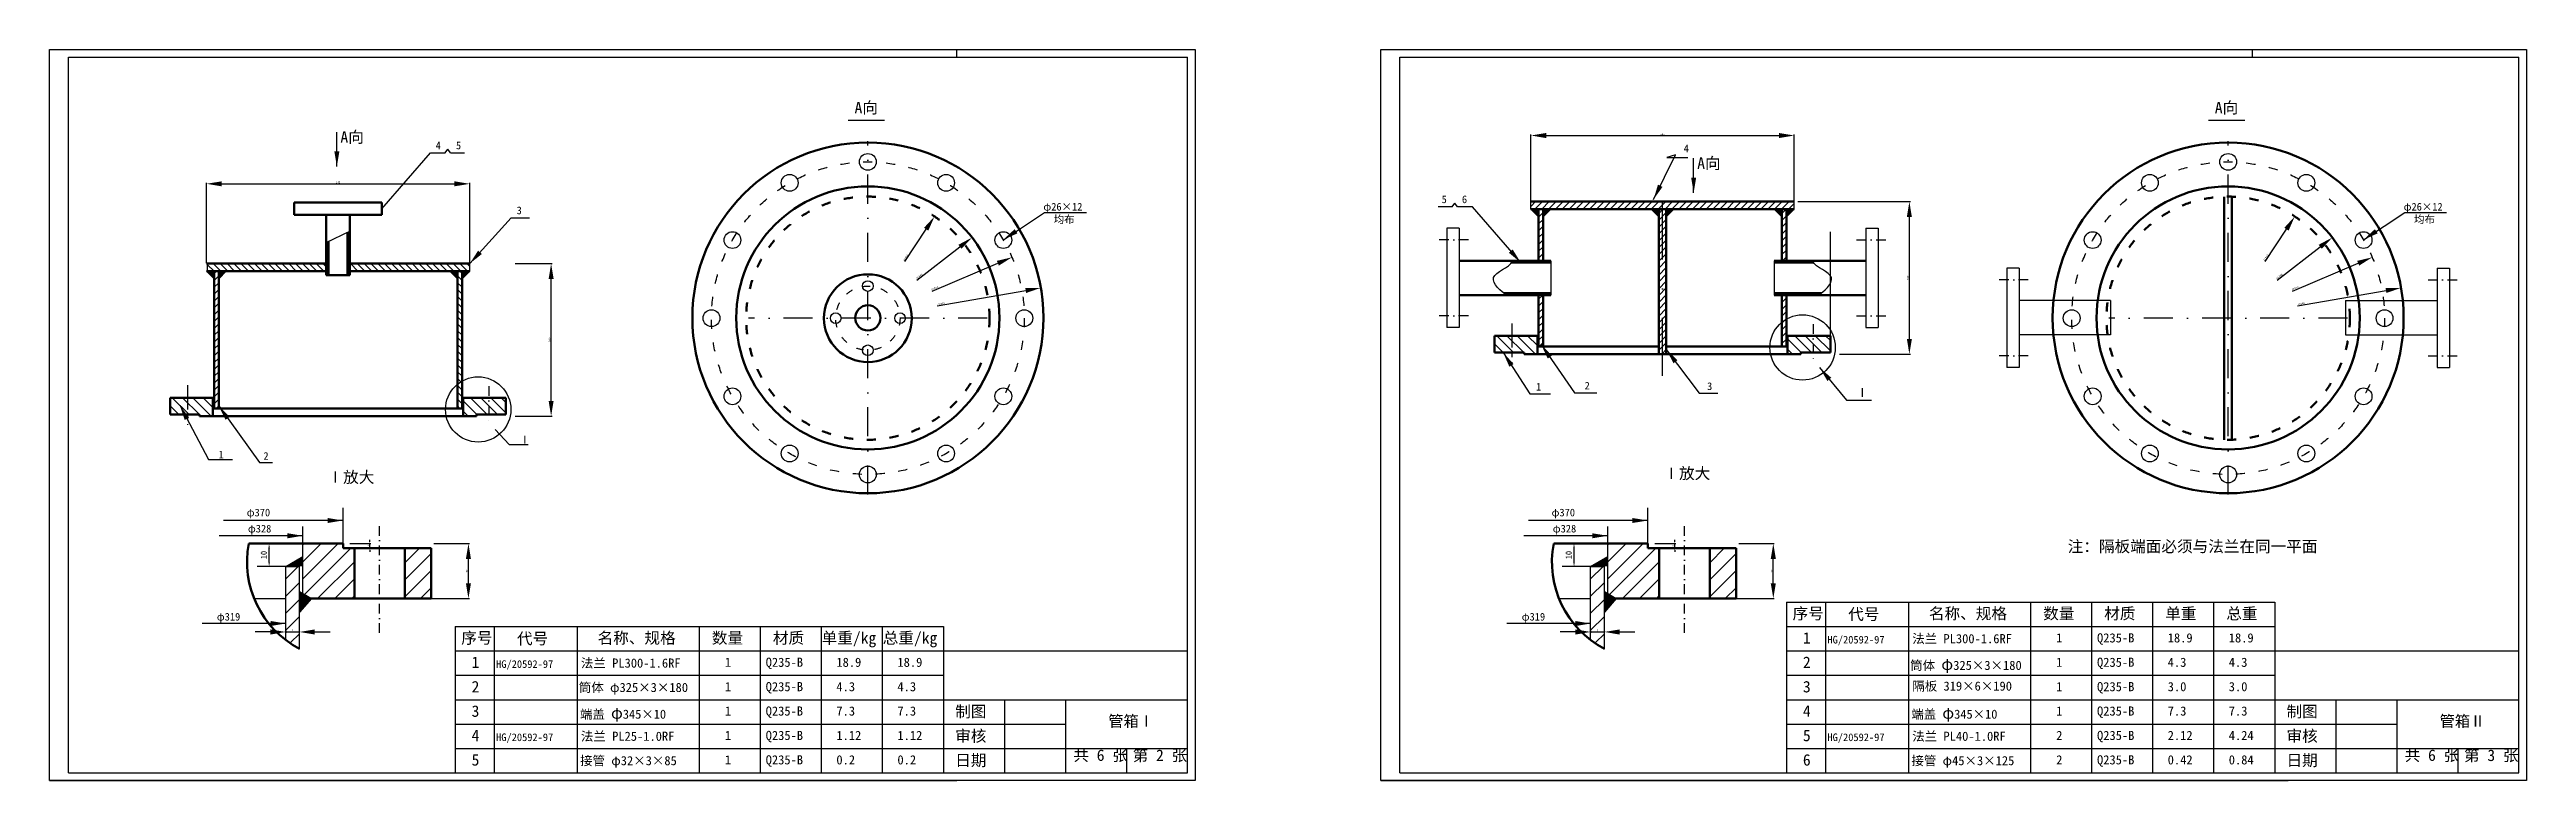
# Model space of a CAD drawing. Header units: millimetres. Extents: x 587 to 7218, y 317 to 4068.
# Drawn here: x 3972 to 7218, y 2028 to 2987 of the extents above; entities that cross this region are included whole.
import ezdxf

# ---------------------------------------------------------------- set-up
doc = ezdxf.new("R2010")
doc.units = ezdxf.units.MM
for name, pattern in [('ACAD_ISO03W100', [30, 12, -18]), ('CENTER', [50.8, 31.75, -6.35, 6.35, -6.35]), ('DASHDOTX2', [50.8, 25.4, -12.7, 0, -12.7])]:
    doc.linetypes.add(name, pattern=pattern)
doc.dimstyles.new('ISO-25', dxfattribs={"dimtxt": 2.5, "dimasz": 2.5, "dimexe": 1.25, "dimexo": 0.625, "dimtad": 1, "dimtxsty": 'Standard', "dimcen": 2.5, "dimadec": 0, "dimazin": 0, "dimtfac": 1, "dimtmove": 0, "dimatfit": 3, "dimfxl": 0, "dimarcsym": 0})
pattern_1 = [(45, (36.517, -2495.119), (-11.22532, 11.22532), [])]
pattern_2 = [(45, (416.811, -2272.231), (-4.490128, 4.490128), [])]
pattern_3 = [(315, (411.19, 7718.965), (-6.735192, -6.735192), [])]
pattern_4 = [(315, (-1324.547, 7637.665), (-6.735192, -6.735192), [])]
pattern_5 = [(45, (-1673.648, -2495.119), (-11.22532, 11.22532), [])]

msp = doc.modelspace()

# ---------------------------------------------------------------- texts
for s, insert, char_height, width, attachment_point in [('{\\fFangSong_GB2312|b0|i0|c134|p49;\\H1.5x;A向}', (5027.039, 2918.591), 10, 751.11111, 1), ('{\\fFangSong_GB2312|b0|i0|c134|p49;\\H1.5x;A向}', (6809.803, 2918.591), 10, 751.11111, 1), ('{\\fFangSong_GB2312|b0|i0|c134|p49;\\H1.5x;A向}', (4353.215, 2880.084), 10, 751.11111, 1), ('{\\fFangSong_GB2312|b0|i0|c134|p49;\\H1.5x;A向}', (6131.424, 2845.678), 10, 751.11111, 1), ('{\\fFangSong_GB2312|b0|i0|c134|p49;φ26×12\\P  均布}', (5274.493, 2786.04), 10, 751.11111, 1), ('{\\fFangSong_GB2312|b0|i0|c134|p49;φ26×12\\P  均布}', (7057.258, 2786.04), 10, 751.11111, 1), ('{\\fFangSong_GB2312|b0|i0|c134|p49;Ⅰ}', (6339.76, 2531.358), 12, 751.11111, 7), ('{\\fFangSong_GB2312|b0|i0|c134|p49;Ⅰ}', (4588.128, 2470.299), 10, 751.11111, 7), ('{\\fFangSong_GB2312|b0|i0|c134|p49;Ⅰ放大}', (4336.349, 2433.835), 15, 751.11111, 1), ('{\\fFangSong_GB2312|b0|i0|c134|p49;Ⅰ放大}', (6087.243, 2438.88), 15, 751.11111, 1), ('{\\fFangSong_GB2312|b0|i0|c134|p49;φ370}', (4230.395, 2384.872), 10, 751.11111, 1), ('{\\fFangSong_GB2312|b0|i0|c134|p49;φ370}', (5940.559, 2384.872), 10, 751.11111, 1), ('{\\fFangSong_GB2312|b0|i0|c134|p49;φ328}', (4231.945, 2363.737), 10, 751.11111, 1), ('{\\fFangSong_GB2312|b0|i0|c134|p49;φ328}', (5942.109, 2363.737), 10, 751.11111, 1), ('{\\fFangSong_GB2312|b0|i0|c134|p49;注：隔板端面必须与法兰在同一平面}', (6617.013, 2342.943), 15, 828.62015, 1), ('{\\fFangSong_GB2312|b0|i0|c134|p49;φ319}', (4191.235, 2248.154), 10, 751.11111, 1), ('{\\fFangSong_GB2312|b0|i0|c134|p49;φ319}', (5901.399, 2248.154), 10, 751.11111, 1), ('{\\fFangSong_GB2312|b0|i0|c134|p49;\\H1.5x;序号}', (6256.482, 2254.9), 10, 751.11111, 1), ('{\\fFangSong_GB2312|b0|i0|c134|p49;\\H1.5x;代号}', (6329.439, 2254.019), 10, 751.11111, 1), ('{\\fFangSong_GB2312|b0|i0|c134|p49;\\H1.5x;名称、规格}', (6435.13, 2254.9), 10, 751.11111, 1), ('{\\fFangSong_GB2312|b0|i0|c134|p49;\\H1.5x;数量}', (6584.845, 2254.9), 10, 751.11111, 1), ('{\\fFangSong_GB2312|b0|i0|c134|p49;\\H1.5x;材质}', (6664.845, 2254.9), 10, 751.11111, 1), ('{\\fFangSong_GB2312|b0|i0|c134|p49;\\H1.5x;单重}', (6744.845, 2254.9), 10, 751.11111, 1), ('{\\fFangSong_GB2312|b0|i0|c134|p49;\\H1.5x;总重}', (6824.845, 2254.9), 10, 751.11111, 1), ('{\\fFangSong_GB2312|b0|i0|c134|p49;\\H1.5x;序号}', (4511.652, 2222.9), 10, 751.11111, 1), ('{\\fFangSong_GB2312|b0|i0|c134|p49;\\H1.5x;代号}', (4584.609, 2222.019), 10, 751.11111, 1), ('{\\fFangSong_GB2312|b0|i0|c134|p49;\\H1.5x;名称、规格}', (4690.3, 2222.9), 10, 751.11111, 1), ('{\\fFangSong_GB2312|b0|i0|c134|p49;\\H1.5x;数量}', (4840.015, 2222.9), 10, 751.11111, 1), ('{\\fFangSong_GB2312|b0|i0|c134|p49;\\H1.5x;材质}', (4920.015, 2222.9), 10, 751.11111, 1), ('{\\fFangSong_GB2312|b0|i0|c134|p49;\\H1.5x;单重/kg}', (4983.958, 2222.9), 10, 751.11111, 1), ('{\\fFangSong_GB2312|b0|i0|c134|p49;\\H1.5x;总重/kg}', (5063.958, 2222.9), 10, 751.11111, 1), ('{\\fFangSong_GB2312|b0|i0|c134|p49;\\H1.5x;1}', (6269.954, 2222.9), 10, 751.11111, 1), ('HG/20592-97', (6302.147, 2218.056), 10, 751.11111, 1), ('{\\fFangSong_GB2312|b0|i0|c134|p49;\\H0.8x;法兰 PL300-1.6RF}', (6413.254, 2220.395), 15, 751.11111, 1), ('{\\fFangSong_GB2312|b0|i0|c134|p49;\\H0.8x;1}', (6601.931, 2221.452), 15, 751.11111, 1), ('{\\H0.8x;Q235-B}', (6655.422, 2221.452), 15, 751.11111, 1), ('{\\H0.8x;18.9}', (6748.074, 2221.452), 15, 751.11111, 1), ('{\\H0.8x;18.9}', (6828.074, 2221.452), 15, 751.11111, 1), ('{\\fFangSong_GB2312|b0|i0|c134|p49;\\H1.5x;1}', (4525.124, 2190.9), 10, 751.11111, 1), ('HG/20592-97', (4557.317, 2186.056), 10, 751.11111, 1), ('{\\fFangSong_GB2312|b0|i0|c134|p49;\\H0.8x;法兰 PL300-1.6RF}', (4668.424, 2188.395), 15, 751.11111, 1), ('{\\fFangSong_GB2312|b0|i0|c134|p49;\\H0.8x;1}', (4857.101, 2189.452), 15, 751.11111, 1), ('{\\H0.8x;Q235-B}', (4910.592, 2189.452), 15, 751.11111, 1), ('{\\H0.8x;18.9}', (5003.244, 2189.452), 15, 751.11111, 1), ('{\\H0.8x;18.9}', (5083.244, 2189.452), 15, 751.11111, 1), ('{\\fFangSong_GB2312|b0|i0|c134|p49;\\H1.5x;2}', (6269.954, 2190.9), 10, 751.11111, 1), ('{\\fFangSong_GB2312|b0|i0|c134|p49;\\H0.8x;筒体 \\H1.25x;φ\\H0.8x;325×3×180}', (6410.522, 2188.395), 15, 751.11111, 1), ('{\\fFangSong_GB2312|b0|i0|c134|p49;\\H0.8x;1}', (6601.931, 2189.452), 15, 751.11111, 1), ('{\\H0.8x;Q235-B}', (6655.422, 2189.452), 15, 751.11111, 1), ('{\\H0.8x;4.3}', (6748.074, 2189.452), 15, 751.11111, 1), ('{\\H0.8x;4.3}', (6828.074, 2189.452), 15, 751.11111, 1), ('{\\fFangSong_GB2312|b0|i0|c134|p49;\\H1.5x;2}', (4525.124, 2158.9), 10, 751.11111, 1), ('{\\fFangSong_GB2312|b0|i0|c134|p49;\\H0.8x;筒体 φ325×3×180}', (4665.692, 2156.395), 15, 751.11111, 1), ('{\\fFangSong_GB2312|b0|i0|c134|p49;\\H0.8x;1}', (4857.101, 2157.452), 15, 751.11111, 1), ('{\\H0.8x;Q235-B}', (4910.592, 2157.452), 15, 751.11111, 1), ('{\\H0.8x;4.3}', (5003.244, 2157.452), 15, 751.11111, 1), ('{\\H0.8x;4.3}', (5083.244, 2157.452), 15, 751.11111, 1), ('{\\fFangSong_GB2312|b0|i0|c134|p49;\\H1.5x;3}', (6269.954, 2158.9), 10, 751.11111, 1), ('\\pt120;{\\fFangSong_GB2312|b0|i0|c134|p49;\\H0.8x;隔板 319×6×190}', (6413.285, 2158.205), 15, 751.11111, 1), ('{\\fFangSong_GB2312|b0|i0|c134|p49;\\H0.8x;1}', (6601.931, 2157.452), 15, 751.11111, 1), ('{\\H0.8x;Q235-B}', (6655.422, 2157.452), 15, 751.11111, 1), ('{\\H0.8x;3.0}', (6748.074, 2157.452), 15, 751.11111, 1), ('{\\H0.8x;3.0}', (6828.074, 2157.452), 15, 751.11111, 1), ('{\\fFangSong_GB2312|b0|i0|c134|p49;\\H1.5x;3}', (4525.124, 2126.9), 10, 751.11111, 1), ('{\\fFangSong_GB2312|b0|i0|c134|p49;\\H0.7931x;端盖 \\H1.261x;φ\\H0.7931x;345×10}', (4667.332, 2124.395), 15, 751.11111, 1), ('{\\fFangSong_GB2312|b0|i0|c134|p49;\\H0.8x;1}', (4857.101, 2125.452), 15, 751.11111, 1), ('{\\H0.8x;Q235-B}', (4910.592, 2125.452), 15, 751.11111, 1), ('{\\H0.8x;7.3}', (5003.244, 2125.452), 15, 751.11111, 1), ('{\\H0.8x;7.3}', (5083.244, 2125.452), 15, 751.11111, 1), ('{\\fFangSong_GB2312|b0|i0|c134|p49;\\H1.5x;制图}', (5158.966, 2126.338), 10, 751.11111, 1), ('{\\fFangSong_GB2312|b0|i0|c134|p49;\\H1.467x;管箱Ⅰ}', (5359.568, 2113.664), 10, 751.11111, 1), ('{\\fFangSong_GB2312|b0|i0|c134|p49;\\H1.5x;4}', (6269.954, 2126.9), 10, 751.11111, 1), ('{\\fFangSong_GB2312|b0|i0|c134|p49;\\H0.7931x;端盖 \\H1.261x;φ\\H0.7931x;345×10}', (6412.162, 2124.395), 15, 751.11111, 1), ('{\\fFangSong_GB2312|b0|i0|c134|p49;\\H0.8x;1}', (6601.931, 2125.452), 15, 751.11111, 1), ('{\\H0.8x;Q235-B}', (6655.422, 2125.452), 15, 751.11111, 1), ('{\\H0.8x;7.3}', (6748.074, 2125.452), 15, 751.11111, 1), ('{\\H0.8x;7.3}', (6828.074, 2125.452), 15, 751.11111, 1), ('{\\fFangSong_GB2312|b0|i0|c134|p49;\\H1.5x;制图}', (6903.796, 2126.338), 10, 751.11111, 1), ('{\\fFangSong_GB2312|b0|i0|c134|p49;\\H1.467x;管箱Ⅱ}', (7104.399, 2113.664), 10, 751.11111, 1), ('{\\fFangSong_GB2312|b0|i0|c134|p49;\\H1.5x;4}', (4525.124, 2094.9), 10, 751.11111, 1), ('HG/20592-97', (4557.317, 2090.056), 10, 751.11111, 1), ('{\\fFangSong_GB2312|b0|i0|c134|p49;\\H0.8x;法兰 PL25-1.0RF}', (4668.424, 2092.395), 15, 751.11111, 1), ('{\\fFangSong_GB2312|b0|i0|c134|p49;\\H0.8x;1}', (4857.101, 2093.452), 15, 751.11111, 1), ('{\\H0.8x;Q235-B}', (4910.592, 2093.452), 15, 751.11111, 1), ('{\\H0.8x;1.12}', (5003.244, 2093.452), 15, 751.11111, 1), ('{\\H0.8x;1.12}', (5083.244, 2093.452), 15, 751.11111, 1), ('{\\fFangSong_GB2312|b0|i0|c134|p49;\\H1.5x;审核}', (5158.966, 2094.338), 10, 751.11111, 1), ('{\\fFangSong_GB2312|b0|i0|c134|p49;\\H1.5x;5}', (6269.954, 2094.9), 10, 751.11111, 1), ('HG/20592-97', (6302.147, 2090.056), 10, 751.11111, 1), ('{\\fFangSong_GB2312|b0|i0|c134|p49;\\H0.8x;法兰 PL40-1.0RF}', (6413.254, 2092.395), 15, 751.11111, 1), ('{\\fFangSong_GB2312|b0|i0|c134|p49;\\H0.8x;2}', (6601.931, 2093.452), 15, 751.11111, 1), ('{\\H0.8x;Q235-B}', (6655.422, 2093.452), 15, 751.11111, 1), ('{\\H0.8x;2.12}', (6748.074, 2093.452), 15, 751.11111, 1), ('{\\H0.8x;4.24}', (6828.074, 2093.452), 15, 751.11111, 1), ('{\\fFangSong_GB2312|b0|i0|c134|p49;\\H1.5x;审核}', (6903.796, 2094.338), 10, 751.11111, 1), ('{\\fFangSong_GB2312|b0|i0|c134|p49;\\H1.5x;5}', (4525.124, 2062.9), 10, 751.11111, 1), ('{\\fFangSong_GB2312|b0|i0|c134|p49;\\H0.8x;接管 φ32×3×85}', (4667.332, 2060.395), 15, 751.11111, 1), ('{\\fFangSong_GB2312|b0|i0|c134|p49;\\H0.8x;1}', (4857.101, 2061.452), 15, 751.11111, 1), ('{\\H0.8x;Q235-B}', (4910.592, 2061.452), 15, 751.11111, 1), ('{\\H0.8x;0.2}', (5003.244, 2061.452), 15, 751.11111, 1), ('{\\H0.8x;0.2}', (5083.244, 2061.452), 15, 751.11111, 1), ('{\\fFangSong_GB2312|b0|i0|c134|p49;\\H1.5x;日期}', (5158.966, 2062.338), 10, 751.11111, 1), ('{\\fFangSong_GB2312|b0|i0|c134|p49;\\H0.75x;共 6 张}', (5313.807, 2069.064), 20, 1502.22222, 1), ('{\\fFangSong_GB2312|b0|i0|c134|p49;\\H0.75x;第 2 张}', (5391.518, 2068.879), 20, 1502.22222, 1), ('{\\fFangSong_GB2312|b0|i0|c134|p49;\\H1.5x;6}', (6269.954, 2062.9), 10, 751.11111, 1), ('{\\fFangSong_GB2312|b0|i0|c134|p49;\\H0.8x;接管 φ45×3×125}', (6412.162, 2060.395), 15, 751.11111, 1), ('{\\fFangSong_GB2312|b0|i0|c134|p49;\\H0.8x;2}', (6601.931, 2061.452), 15, 751.11111, 1), ('{\\H0.8x;Q235-B}', (6655.422, 2061.452), 15, 751.11111, 1), ('{\\H0.8x;0.42}', (6748.074, 2061.452), 15, 751.11111, 1), ('{\\H0.8x;0.84}', (6828.074, 2061.452), 15, 751.11111, 1), ('{\\fFangSong_GB2312|b0|i0|c134|p49;\\H1.5x;日期}', (6903.796, 2062.338), 10, 751.11111, 1), ('{\\fFangSong_GB2312|b0|i0|c134|p49;\\H0.75x;共 6 张}', (7058.637, 2069.064), 20, 1502.22222, 1), ('{\\fFangSong_GB2312|b0|i0|c134|p49;\\H0.75x;第 3 张}', (7136.348, 2068.879), 20, 1502.22222, 1)]:
    msp.add_mtext(s, dxfattribs=dict(insert=insert, char_height=char_height, width=width, attachment_point=attachment_point))
at = {"char_height": 10}
for s, insert, attachment_point in [('4', (4478.067, 2866.465), 1), ('5', (4504.644, 2866.465), 1), ('4', (6113.759, 2862.544), 1), ('5', (5803.288, 2795.765), 3), ('6', (5829.865, 2795.765), 3), ('3', (4584.195, 2781.244), 1), (' 1', (5913.528, 2539.953), 7), ('2', (5983.851, 2541.34), 7), ('3', (6144.343, 2540.455), 7), (' 1', (4186.682, 2450.989), 7), ('2', (4252.332, 2449.08), 7)]:
    msp.add_mtext(s, dxfattribs=dict(at, insert=insert, attachment_point=attachment_point))

# ---------------------------------------------------------------- blocks, each defined once
blk = doc.blocks.new('*D86')
at = {"color": 0, "lineweight": -2}
blk.add_line((6891.6, 2684.8), (6948, 2728.4), dxfattribs=at)
at = {"color": 0}
blk.add_solid([(6945.9, 2731.1), (6950, 2725.8), (6963.8, 2740.6)], dxfattribs=at)
at = {"layer": 'Defpoints', "color": 0}
for p in [(6963.8, 2740.6), (6690.8, 2529.7)]:
    blk.add_point(p, dxfattribs=at)
at = {"color": 0, "insert": (6894.5, 2689.5), "char_height": 2.5, "attachment_point": 5, "rotation": 37.6834}
blk.add_mtext('∅345', dxfattribs=at)
blk = doc.blocks.new('*D87')
at = {"color": 0, "lineweight": -2}
blk.add_line((6918.3, 2651), (7034.2, 2671.2), dxfattribs=at)
at = {"color": 0}
blk.add_solid([(7033.6, 2674.5), (7034.7, 2667.9), (7053.9, 2674.6)], dxfattribs=at)
at = {"layer": 'Defpoints', "color": 0}
for p in [(7053.9, 2674.6), (6600.7, 2595.8)]:
    blk.add_point(p, dxfattribs=at)
at = {"color": 0, "insert": (6922.9, 2653.7), "char_height": 2.5, "attachment_point": 5, "rotation": 9.8737}
blk.add_mtext('∅460', dxfattribs=at)
blk = doc.blocks.new('*D88')
at = {"color": 0, "lineweight": -2}
blk.add_line((6911.5, 2670.4), (6997.7, 2706.9), dxfattribs=at)
at = {"color": 0}
blk.add_solid([(6996.4, 2710), (6999, 2703.8), (7016.1, 2714.7)], dxfattribs=at)
at = {"layer": 'Defpoints', "color": 0}
for p in [(7016.1, 2714.7), (6638.5, 2555)]:
    blk.add_point(p, dxfattribs=at)
at = {"color": 0, "insert": (6915, 2674), "char_height": 2.5, "attachment_point": 5, "rotation": 22.9276}
blk.add_mtext('∅410', dxfattribs=at)
blk = doc.blocks.new('*D89')
at = {"color": 0, "lineweight": -2}
blk.add_line((6875.9, 2709.1), (6903.7, 2751.5), dxfattribs=at)
at = {"color": 0}
blk.add_solid([(6900.9, 2753.4), (6906.5, 2749.7), (6914.6, 2768.3)], dxfattribs=at)
at = {"layer": 'Defpoints', "color": 0}
for p in [(6914.6, 2768.3), (6739.9, 2501.4)]:
    blk.add_point(p, dxfattribs=at)
at = {"color": 0, "insert": (6876.9, 2714.1), "char_height": 2.5, "attachment_point": 5, "rotation": 56.7971}
blk.add_mtext('∅319', dxfattribs=at)
blk = doc.blocks.new('*D90')
at = {"color": 0, "lineweight": -2}
for p, q in [((6185.9, 2339.1), (6232.4, 2339.1)), ((6231.2, 2287.1), (6231.2, 2319.1)), ((6182.9, 2267.1), (6232.4, 2267.1))]:
    blk.add_line(p, q, dxfattribs=at)
at = {"color": 0}
for points in [[(6227.8, 2319.1), (6234.5, 2319.1), (6231.2, 2339.1)], [(6227.8, 2287.1), (6234.5, 2287.1), (6231.2, 2267.1)]]:
    blk.add_solid(points, dxfattribs=at)
at = {"layer": 'Defpoints', "color": 0}
for p in [(6185.3, 2339.1), (6231.2, 2339.1), (6182.3, 2267.1)]:
    blk.add_point(p, dxfattribs=at)
at = {"color": 0, "insert": (6229.3, 2303.1), "char_height": 2.5, "attachment_point": 5, "rotation": 90}
blk.add_mtext('32', dxfattribs=at)
blk = doc.blocks.new('*D91')
at = {"color": 0, "lineweight": -2}
for p, q in [((5972.5, 2339.1), (5968.8, 2339.1)), ((5972.5, 2309.1), (5968.8, 2309.1)), ((5970, 2315.1), (5970, 2333.1))]:
    blk.add_line(p, q, dxfattribs=at)
at = {"color": 0}
for points in [[(5969, 2333.1), (5971, 2333.1), (5970, 2339.1)], [(5969, 2315.1), (5971, 2315.1), (5970, 2309.1)]]:
    blk.add_solid(points, dxfattribs=at)
at = {"layer": 'Defpoints', "color": 0}
for p in [(5970, 2339.1), (5973.1, 2339.1), (5973.1, 2309.1)]:
    blk.add_point(p, dxfattribs=at)
at = {"color": 0, "insert": (5963, 2324.1), "char_height": 8, "attachment_point": 5, "rotation": 90}
blk.add_mtext('10', dxfattribs=at)
blk = doc.blocks.new('*D67')
at = {"color": 0, "lineweight": -2}
for p, q in [((5971.8, 2223.2), (5951.8, 2223.2)), ((5991.8, 2224.7), (5991.8, 2221.9)), ((5991.8, 2223.2), (6009.8, 2223.2)), ((6009.8, 2223.8), (6009.8, 2224.4)), ((6029.8, 2223.2), (6049.8, 2223.2))]:
    blk.add_line(p, q, dxfattribs=at)
at = {"color": 0}
for points in [[(5971.8, 2226.5), (5971.8, 2219.8), (5991.8, 2223.2)], [(6029.8, 2226.5), (6029.8, 2219.8), (6009.8, 2223.2)]]:
    blk.add_solid(points, dxfattribs=at)
at = {"layer": 'Defpoints', "color": 0}
for p in [(5991.8, 2225.4), (6009.8, 2223.2), (6009.8, 2223.2)]:
    blk.add_point(p, dxfattribs=at)
at = {"color": 0, "insert": (6000.8, 2225), "char_height": 2.5, "attachment_point": 5}
blk.add_mtext('3', dxfattribs=at)
blk = doc.blocks.new('*D68')
at = {"color": 0, "lineweight": -2}
for p, q in [((6075.8, 2339.1), (6103.3, 2339.1)), ((6102, 2341.6), (6102, 2344.1)), ((6102, 2333.1), (6102, 2339.1)), ((6088.8, 2333.1), (6103.3, 2333.1)), ((6102, 2330.6), (6102, 2328.1))]:
    blk.add_line(p, q, dxfattribs=at)
at = {"color": 0}
for points in [[(6101.6, 2341.6), (6102.4, 2341.6), (6102, 2339.1)], [(6101.6, 2330.6), (6102.4, 2330.6), (6102, 2333.1)]]:
    blk.add_solid(points, dxfattribs=at)
at = {"layer": 'Defpoints', "color": 0}
for p in [(6075.1, 2339.1), (6102, 2339.1), (6088.2, 2333.1)]:
    blk.add_point(p, dxfattribs=at)
at = {"color": 0, "insert": (6100.1, 2336.1), "char_height": 2.5, "attachment_point": 5, "rotation": 90}
blk.add_mtext('2', dxfattribs=at)
blk = doc.blocks.new('*D96')
at = {"color": 0, "lineweight": -2}
blk.add_line((5093.1, 2709.1), (5120.9, 2751.5), dxfattribs=at)
at = {"color": 0}
blk.add_solid([(5118.1, 2753.4), (5123.7, 2749.7), (5131.9, 2768.3)], dxfattribs=at)
at = {"layer": 'Defpoints', "color": 0}
for p in [(5131.9, 2768.3), (4957.2, 2501.4)]:
    blk.add_point(p, dxfattribs=at)
at = {"color": 0, "insert": (5094.2, 2714.1), "char_height": 2.5, "attachment_point": 5, "rotation": 56.7971}
blk.add_mtext('∅319', dxfattribs=at)
blk = doc.blocks.new('*D97')
at = {"color": 0, "lineweight": -2}
blk.add_line((5128.8, 2670.4), (5214.9, 2706.9), dxfattribs=at)
at = {"color": 0}
blk.add_solid([(5213.6, 2710), (5216.2, 2703.8), (5233.3, 2714.7)], dxfattribs=at)
at = {"layer": 'Defpoints', "color": 0}
for p in [(5233.3, 2714.7), (4855.7, 2555)]:
    blk.add_point(p, dxfattribs=at)
at = {"color": 0, "insert": (5132.2, 2674), "char_height": 2.5, "attachment_point": 5, "rotation": 22.9276}
blk.add_mtext('∅410', dxfattribs=at)
blk = doc.blocks.new('*D98')
at = {"color": 0, "lineweight": -2}
blk.add_line((5135.5, 2651), (5251.4, 2671.2), dxfattribs=at)
at = {"color": 0}
blk.add_solid([(5250.8, 2674.5), (5252, 2667.9), (5271.1, 2674.6)], dxfattribs=at)
at = {"layer": 'Defpoints', "color": 0}
for p in [(5271.1, 2674.6), (4817.9, 2595.8)]:
    blk.add_point(p, dxfattribs=at)
at = {"color": 0, "insert": (5140.1, 2653.7), "char_height": 2.5, "attachment_point": 5, "rotation": 9.8737}
blk.add_mtext('∅460', dxfattribs=at)
blk = doc.blocks.new('*D99')
at = {"color": 0, "lineweight": -2}
for p, q in [((5913.5, 2788.4), (5913.5, 2875.7)), ((5933.5, 2874.5), (6238.5, 2874.5)), ((6258.5, 2788.4), (6258.5, 2875.7))]:
    blk.add_line(p, q, dxfattribs=at)
at = {"color": 0}
for points in [[(5933.5, 2877.8), (5933.5, 2871.1), (5913.5, 2874.5)], [(6238.5, 2877.8), (6238.5, 2871.1), (6258.5, 2874.5)]]:
    blk.add_solid(points, dxfattribs=at)
at = {"layer": 'Defpoints', "color": 0}
for p in [(6258.5, 2874.5), (5913.5, 2787.7), (6258.5, 2787.7)]:
    blk.add_point(p, dxfattribs=at)
at = {"color": 0, "insert": (6086, 2876.3), "char_height": 2.5, "attachment_point": 5}
blk.add_mtext('345', dxfattribs=at)
blk = doc.blocks.new('*D100')
at = {"color": 0, "lineweight": -2}
blk.add_line((5108.8, 2684.8), (5165.2, 2728.4), dxfattribs=at)
at = {"color": 0}
blk.add_solid([(5163.2, 2731.1), (5167.2, 2725.8), (5181, 2740.6)], dxfattribs=at)
at = {"layer": 'Defpoints', "color": 0}
for p in [(5181, 2740.6), (4908, 2529.7)]:
    blk.add_point(p, dxfattribs=at)
at = {"color": 0, "insert": (5111.8, 2689.5), "char_height": 2.5, "attachment_point": 5, "rotation": 37.6834}
blk.add_mtext('∅345', dxfattribs=at)
blk = doc.blocks.new('*D70')
at = {"color": 0, "lineweight": -2}
for p, q in [((4177.7, 2707.1), (4177.7, 2812.3)), ((4197.7, 2811.1), (4502.7, 2811.1)), ((4522.7, 2707.1), (4522.7, 2812.3))]:
    blk.add_line(p, q, dxfattribs=at)
at = {"color": 0}
for points in [[(4197.7, 2814.4), (4197.7, 2807.8), (4177.7, 2811.1)], [(4502.7, 2814.4), (4502.7, 2807.8), (4522.7, 2811.1)]]:
    blk.add_solid(points, dxfattribs=at)
at = {"layer": 'Defpoints', "color": 0}
for p in [(4522.7, 2811.1), (4177.7, 2706.4), (4522.7, 2706.4)]:
    blk.add_point(p, dxfattribs=at)
at = {"color": 0, "insert": (4350.2, 2813), "char_height": 2.5, "attachment_point": 5}
blk.add_mtext('345', dxfattribs=at)
blk = doc.blocks.new('*D71')
at = {"color": 0, "lineweight": -2}
for p, q in [((6263.3, 2787.7), (6410.8, 2787.7)), ((6409.5, 2607.7), (6409.5, 2767.7)), ((6317.9, 2587.7), (6410.8, 2587.7))]:
    blk.add_line(p, q, dxfattribs=at)
at = {"color": 0}
for points in [[(6406.2, 2767.7), (6412.8, 2767.7), (6409.5, 2787.7)], [(6406.2, 2607.7), (6412.8, 2607.7), (6409.5, 2587.7)]]:
    blk.add_solid(points, dxfattribs=at)
at = {"layer": 'Defpoints', "color": 0}
for p in [(6262.6, 2787.7), (6409.5, 2787.7), (6317.2, 2587.7)]:
    blk.add_point(p, dxfattribs=at)
at = {"color": 0, "insert": (6407.6, 2687.7), "char_height": 2.5, "attachment_point": 5, "rotation": 90}
blk.add_mtext('200', dxfattribs=at)
blk = doc.blocks.new('*D72')
at = {"color": 0, "lineweight": -2}
for p, q in [((4582.1, 2706.4), (4630.7, 2706.4)), ((4629.4, 2526.4), (4629.4, 2686.4)), ((4582.1, 2506.4), (4630.7, 2506.4))]:
    blk.add_line(p, q, dxfattribs=at)
at = {"color": 0}
for points in [[(4626.1, 2686.4), (4632.7, 2686.4), (4629.4, 2706.4)], [(4626.1, 2526.4), (4632.7, 2526.4), (4629.4, 2506.4)]]:
    blk.add_solid(points, dxfattribs=at)
at = {"layer": 'Defpoints', "color": 0}
for p in [(4581.5, 2706.4), (4629.4, 2706.4), (4581.5, 2506.4)]:
    blk.add_point(p, dxfattribs=at)
at = {"color": 0, "insert": (4627.5, 2606.4), "char_height": 2.5, "attachment_point": 5, "rotation": 90}
blk.add_mtext('200', dxfattribs=at)
blk = doc.blocks.new('*D76')
at = {"color": 0, "lineweight": -2}
for p, q in [((4365.6, 2339.1), (4393.1, 2339.1)), ((4391.8, 2341.6), (4391.8, 2344.1)), ((4391.8, 2333.1), (4391.8, 2339.1)), ((4378.7, 2333.1), (4393.1, 2333.1)), ((4391.8, 2330.6), (4391.8, 2328.1))]:
    blk.add_line(p, q, dxfattribs=at)
at = {"color": 0}
for points in [[(4391.4, 2341.6), (4392.3, 2341.6), (4391.8, 2339.1)], [(4391.4, 2330.6), (4392.3, 2330.6), (4391.8, 2333.1)]]:
    blk.add_solid(points, dxfattribs=at)
at = {"layer": 'Defpoints', "color": 0}
for p in [(4365, 2339.1), (4391.8, 2339.1), (4378, 2333.1)]:
    blk.add_point(p, dxfattribs=at)
at = {"color": 0, "insert": (4390, 2336.1), "char_height": 2.5, "attachment_point": 5, "rotation": 90}
blk.add_mtext('2', dxfattribs=at)
blk = doc.blocks.new('*D77')
at = {"color": 0, "lineweight": -2}
for p, q in [((4261.6, 2223.2), (4241.6, 2223.2)), ((4281.6, 2224.7), (4281.6, 2221.9)), ((4281.6, 2223.2), (4299.6, 2223.2)), ((4299.6, 2223.8), (4299.6, 2224.4)), ((4319.6, 2223.2), (4339.6, 2223.2))]:
    blk.add_line(p, q, dxfattribs=at)
at = {"color": 0}
for points in [[(4261.6, 2226.5), (4261.6, 2219.8), (4281.6, 2223.2)], [(4319.6, 2226.5), (4319.6, 2219.8), (4299.6, 2223.2)]]:
    blk.add_solid(points, dxfattribs=at)
at = {"layer": 'Defpoints', "color": 0}
for p in [(4281.6, 2225.4), (4299.6, 2223.2), (4299.6, 2223.2)]:
    blk.add_point(p, dxfattribs=at)
at = {"color": 0, "insert": (4290.6, 2225), "char_height": 2.5, "attachment_point": 5}
blk.add_mtext('3', dxfattribs=at)
blk = doc.blocks.new('*D102')
at = {"color": 0, "lineweight": -2}
for p, q in [((4475.8, 2339.1), (4522.2, 2339.1)), ((4521, 2287.1), (4521, 2319.1)), ((4472.8, 2267.1), (4522.2, 2267.1))]:
    blk.add_line(p, q, dxfattribs=at)
at = {"color": 0}
for points in [[(4517.7, 2319.1), (4524.3, 2319.1), (4521, 2339.1)], [(4517.7, 2287.1), (4524.3, 2287.1), (4521, 2267.1)]]:
    blk.add_solid(points, dxfattribs=at)
at = {"layer": 'Defpoints', "color": 0}
for p in [(4475.2, 2339.1), (4521, 2339.1), (4472.1, 2267.1)]:
    blk.add_point(p, dxfattribs=at)
at = {"color": 0, "insert": (4519.1, 2303.1), "char_height": 2.5, "attachment_point": 5, "rotation": 90}
blk.add_mtext('32', dxfattribs=at)
blk = doc.blocks.new('*D103')
at = {"color": 0, "lineweight": -2}
for p, q in [((4262.3, 2339.1), (4258.6, 2339.1)), ((4262.3, 2309.1), (4258.6, 2309.1)), ((4259.8, 2315.1), (4259.8, 2333.1))]:
    blk.add_line(p, q, dxfattribs=at)
at = {"color": 0}
for points in [[(4258.8, 2333.1), (4260.8, 2333.1), (4259.8, 2339.1)], [(4258.8, 2315.1), (4260.8, 2315.1), (4259.8, 2309.1)]]:
    blk.add_solid(points, dxfattribs=at)
at = {"layer": 'Defpoints', "color": 0}
for p in [(4259.8, 2339.1), (4263, 2339.1), (4263, 2309.1)]:
    blk.add_point(p, dxfattribs=at)
at = {"color": 0, "insert": (4252.8, 2324.1), "char_height": 8, "attachment_point": 5, "rotation": 90}
blk.add_mtext('10', dxfattribs=at)

# ---------------------------------------------------------------- dimensions: what is measured, and where the dimension line sits
for base, p1, p2, picture, middle in [((6258.454, 2874.474), (5913.454, 2787.726), (6258.454, 2787.726), '*D99', (6085.954, 2876.349)), ((4522.716, 2811.089), (4177.716, 2706.426), (4522.716, 2706.426), '*D70', (4350.216, 2812.964))]:
    dim = msp.add_linear_dim(base=base, p1=p1, p2=p2, dimstyle='ISO-25', override={"dimasz": 20})
    dim.commit()
    dim.dimension.update_dxf_attribs({"geometry": picture, "text_midpoint": middle})
for p1, p2, picture, middle in [((4957.172, 2501.36), (5131.859, 2768.279), '*D96', (5095.753, 2713.11)), ((6739.937, 2501.36), (6914.623, 2768.279), '*D89', (6878.517, 2713.11)), ((4907.999, 2529.742), (5181.032, 2740.639), '*D100', (5112.909, 2688.019)), ((6690.763, 2529.742), (6963.796, 2740.639), '*D86', (6895.673, 2688.019)), ((4855.711, 2554.958), (5233.32, 2714.681), '*D97', (5132.972, 2672.235)), ((6638.475, 2554.958), (7016.084, 2714.681), '*D88', (6915.736, 2672.235)), ((4817.922, 2595.751), (5271.109, 2674.63), '*D98', (5140.452, 2651.889)), ((6600.687, 2595.751), (7053.873, 2674.63), '*D87', (6923.216, 2651.889))]:
    dim = msp.add_diameter_dim_2p(p1=p1, p2=p2, dimstyle='ISO-25', override={"dimasz": 20})
    dim.commit()
    dim.dimension.update_dxf_attribs({"geometry": picture, "text_midpoint": middle, "dimtype": 163})
for base, p1, p2, picture, middle in [((6409.516, 2787.726), (6317.234, 2587.726), (6262.649, 2787.726), '*D71', (6407.641, 2687.726)), ((4629.401, 2706.426), (4581.496, 2506.426), (4581.496, 2706.426), '*D72', (4627.526, 2606.426))]:
    dim = msp.add_linear_dim(base=base, p1=p1, p2=p2, angle=270, dimstyle='ISO-25', override={"dimasz": 20})
    dim.commit()
    dim.dimension.update_dxf_attribs({"geometry": picture, "text_midpoint": middle})
for base, p1, p2, text, override, picture, middle in [((4259.839, 2339.14), (4262.95, 2309.14), (4262.95, 2339.14), '10', {"dimtxt": 8, "dimasz": 6, "dimgap": 3}, '*D103', (4252.839, 2324.14)), ((4520.994, 2339.14), (4472.126, 2267.14), (4475.153, 2339.14), '32', {"dimasz": 20}, '*D102', (4519.119, 2303.14)), ((5970.004, 2339.14), (5973.114, 2309.14), (5973.114, 2339.14), '10', {"dimtxt": 8, "dimasz": 6, "dimgap": 3}, '*D91', (5963.004, 2324.14)), ((6231.158, 2339.14), (6182.29, 2267.14), (6185.318, 2339.14), '32', {"dimasz": 20}, '*D90', (6229.283, 2303.14))]:
    dim = msp.add_linear_dim(base=base, p1=p1, p2=p2, angle=90, text=text, dimstyle='ISO-25', override=override)
    dim.commit()
    dim.dimension.update_dxf_attribs({"geometry": picture, "text_midpoint": middle})
for base, p1, p2, picture, middle in [((4391.843, 2339.14), (4378.05, 2333.14), (4364.98, 2339.14), '*D76', (4389.968, 2336.14)), ((6102.007, 2339.14), (6088.214, 2333.14), (6075.144, 2339.14), '*D68', (6100.132, 2336.14))]:
    dim = msp.add_linear_dim(base=base, p1=p1, p2=p2, angle=90, text='2', dimstyle='ISO-25')
    dim.commit()
    dim.dimension.update_dxf_attribs({"geometry": picture, "text_midpoint": middle})
for base, p1, p2, picture, middle in [((4299.626, 2223.172), (4281.626, 2225.37), (4299.626, 2223.172), '*D77', (4290.626, 2225.047)), ((6009.79, 2223.172), (5991.79, 2225.37), (6009.79, 2223.172), '*D67', (6000.79, 2225.047))]:
    dim = msp.add_linear_dim(base=base, p1=p1, p2=p2, text='3', dimstyle='ISO-25', override={"dimasz": 20})
    dim.commit()
    dim.dimension.update_dxf_attribs({"geometry": picture, "text_midpoint": middle})

# ---------------------------------------------------------------- hatches: boundary and pattern name
h = msp.add_hatch()
h.set_pattern_fill('ANSI31', color=256, scale=2, style=0)
h.set_pattern_definition([(45, (2152.5487, -2308.4515), (-4.490128, 4.490128), [])])
h.paths.add_polyline_path([(6258.454, 2777.726), (6258.454, 2787.726), (5913.454, 2787.726), (5913.454, 2777.726)])
at = {"ltscale": 0.5}
for points in [[(5913.454, 2777.726), (5923.454, 2777.726), (5923.454, 2767.726)], [(5929.454, 2777.726), (5939.454, 2777.726), (5929.454, 2767.726)], [(6080.954, 2777.726), (6070.954, 2777.726), (6080.954, 2767.726)], [(6100.954, 2777.726), (6090.954, 2777.726), (6090.954, 2767.726)], [(6242.454, 2777.726), (6232.454, 2777.726), (6242.454, 2767.726)], [(6258.454, 2777.726), (6248.454, 2777.726), (6248.454, 2767.726)], [(4177.716, 2696.426), (4187.716, 2696.426), (4187.716, 2686.426)], [(4193.716, 2696.426), (4203.716, 2696.426), (4193.716, 2686.426)], [(4506.716, 2696.426), (4496.716, 2696.426), (4506.716, 2686.426)], [(4512.716, 2686.426), (4512.716, 2696.426), (4522.716, 2696.426)]]:
    msp.add_hatch(color=256, dxfattribs=at).paths.add_polyline_path(points)
h = msp.add_hatch()
h.set_pattern_fill('ANSI31', color=256, scale=2, style=0)
h.set_pattern_definition(pattern_2)
h.paths.add_polyline_path([(5923.454, 2710.226), (5929.454, 2710.226), (5929.454, 2777.726), (5923.454, 2777.726)])
h.paths.add_polyline_path([(5929.454, 2665.226), (5923.454, 2665.226), (5923.454, 2597.726), (5929.454, 2597.726)])
h = msp.add_hatch()
h.set_pattern_fill('ANSI31', color=256, scale=2, style=0)
h.set_pattern_definition(pattern_2)
h.paths.add_polyline_path([(6085.954, 2587.726), (6090.954, 2587.726), (6090.954, 2698.725), (6090.954, 2777.726), (6085.954, 2777.726)])
h.paths.add_polyline_path([(6085.954, 2777.726), (6080.954, 2777.726), (6080.954, 2698.725), (6080.954, 2587.726), (6085.954, 2587.726)])
h = msp.add_hatch()
h.set_pattern_fill('ANSI31', color=256, scale=2, style=0)
h.set_pattern_definition(pattern_2)
h.paths.add_polyline_path([(6248.454, 2777.726), (6242.454, 2777.726), (6242.454, 2710.226), (6248.454, 2710.226)])
h.paths.add_polyline_path([(6248.454, 2665.226), (6242.454, 2665.226), (6242.454, 2629.599, -0.04247092), (6248.454, 2633.699)])
h.paths.add_polyline_path([(6248.454, 2633.699, 0.04247092), (6242.454, 2629.599), (6242.454, 2597.726), (6248.454, 2597.726)])
h = msp.add_hatch(dxfattribs=at)
h.set_pattern_fill('ANSI31', color=256, scale=2, angle=90, style=0)
h.set_pattern_definition([(225, (7746.959, 10626.636), (-4.490128, 4.490128), [])])
h.paths.add_polyline_path([(4334.716, 2734.006), (4337.716, 2735.449), (4337.716, 2691.426), (4334.716, 2691.426)])
h.paths.add_polyline_path([(4365.716, 2691.426), (4362.716, 2691.426), (4362.716, 2747.482), (4365.716, 2748.926)])
h = msp.add_hatch(dxfattribs=at)
h.set_pattern_fill('ANSI31', color=256, scale=2, style=0)
h.set_pattern_definition([(315, (-3736.494, 5798.1685), (-4.490128, -4.490128), [])])
h.paths.add_polyline_path([(4179.219, 2696.426), (4179.219, 2706.426), (4334.716, 2706.426), (4334.716, 2696.426)])
h.paths.add_polyline_path([(4365.716, 2696.426), (4365.716, 2706.426), (4522.716, 2706.426), (4522.716, 2696.426)])
h = msp.add_hatch()
h.set_pattern_fill('ANSI31', color=256, scale=2, style=0)
h.set_pattern_definition([(225, (10568.9595, 7637.665), (4.490128, -4.490128), [])])
h.paths.add_polyline_path([(4193.716, 2696.426), (4187.716, 2696.426), (4187.716, 2516.426), (4193.716, 2516.426)])
h = msp.add_hatch()
h.set_pattern_fill('ANSI31', color=256, scale=2, style=0)
h.set_pattern_definition([(315, (-1868.5266, 7637.665), (-4.490128, -4.490128), [])])
h.paths.add_polyline_path([(4506.716, 2516.426), (4512.716, 2516.426), (4512.716, 2696.426), (4506.716, 2696.426)])
h = msp.add_hatch(dxfattribs=at)
h.set_pattern_fill('ANSI31', color=256, scale=2, angle=90, style=0)
h.set_pattern_definition([(45, (11755.097, -2272.231), (4.490128, -4.490128), [])])
edge = h.paths.add_edge_path()
edge.add_spline(control_points=[(5888.01, 2707.726), (5888.567, 2708.514), (5889.039, 2709.345), (5889.405, 2710.226)], knot_values=[59.50647783, 59.50647783, 59.50647783, 59.50647783, 62.37035569, 62.37035569, 62.37035569, 62.37035569], degree=3, periodic=0)
edge.add_line((5889.405, 2710.226), (5939.454, 2710.226))
edge.add_line((5939.454, 2710.226), (5939.454, 2707.726))
edge.add_line((5939.454, 2707.726), (5888.01, 2707.726))
edge = h.paths.add_edge_path()
edge.add_spline(control_points=[(5882.826, 2665.226), (5881.288, 2665.847), (5879.694, 2666.701), (5878.118, 2667.726)], knot_values=[0, 0, 0, 0, 4.97665959, 4.97665959, 4.97665959, 4.97665959], degree=3, periodic=0)
edge.add_line((5878.118, 2667.726), (5939.454, 2667.726))
edge.add_line((5939.454, 2667.726), (5939.454, 2665.226))
edge.add_line((5939.454, 2665.226), (5882.826, 2665.226))
h = msp.add_hatch(dxfattribs=at)
h.set_pattern_fill('ANSI31', color=256, scale=2, angle=90, style=0)
h.set_pattern_definition([(135, (416.811, -2272.231), (-4.490128, -4.490128), [])])
edge = h.paths.add_edge_path()
edge.add_spline(control_points=[(6283.898, 2707.726), (6283.341, 2708.514), (6282.869, 2709.345), (6282.503, 2710.226)], knot_values=[59.50647783, 59.50647783, 59.50647783, 59.50647783, 62.37035569, 62.37035569, 62.37035569, 62.37035569], degree=3, periodic=0)
edge.add_line((6282.503, 2710.226), (6232.454, 2710.226))
edge.add_line((6232.454, 2710.226), (6232.454, 2707.726))
edge.add_line((6232.454, 2707.726), (6283.898, 2707.726))
edge = h.paths.add_edge_path()
edge.add_spline(control_points=[(6289.082, 2665.226), (6290.62, 2665.847), (6292.214, 2666.701), (6293.79, 2667.726)], knot_values=[0, 0, 0, 0, 4.97665959, 4.97665959, 4.97665959, 4.97665959], degree=3, periodic=0)
edge.add_line((6293.79, 2667.726), (6232.454, 2667.726))
edge.add_line((6232.454, 2667.726), (6232.454, 2665.226))
edge.add_line((6232.454, 2665.226), (6289.082, 2665.226))
h = msp.add_hatch()
h.set_pattern_fill('ANSI31', color=256, scale=3, style=0)
h.set_pattern_definition(pattern_3)
h.paths.add_polyline_path([(5888.454, 2611.726), (5888.454, 2589.726), (5904.454, 2589.726), (5904.454, 2587.726), (5921.954, 2587.726), (5921.954, 2611.726)])
h.paths.add_polyline_path([(5865.954, 2589.726), (5888.454, 2589.726), (5888.454, 2611.726), (5865.954, 2611.726)])
h = msp.add_hatch()
h.set_pattern_fill('ANSI31', color=256, scale=3, style=0)
h.set_pattern_definition(pattern_3)
h.paths.add_polyline_path([(6283.454, 2589.726), (6267.454, 2589.726), (6267.454, 2587.726), (6249.954, 2587.726), (6249.954, 2611.726), (6283.454, 2611.726)])
h.paths.add_polyline_path([(6283.454, 2611.726), (6305.954, 2611.726), (6305.954, 2589.726), (6283.454, 2589.726)])
h = msp.add_hatch()
h.set_pattern_fill('ANSI31', color=256, scale=3, style=0)
h.set_pattern_definition(pattern_4)
h.paths.add_polyline_path([(4152.716, 2530.426), (4152.716, 2508.426), (4168.716, 2508.426), (4168.716, 2506.426), (4186.216, 2506.426), (4186.216, 2530.426)])
h.paths.add_polyline_path([(4130.216, 2508.426), (4152.716, 2508.426), (4152.716, 2530.426), (4130.216, 2530.426)])
h = msp.add_hatch()
h.set_pattern_fill('ANSI31', color=256, scale=3, style=0)
h.set_pattern_definition(pattern_4)
h.paths.add_polyline_path([(4547.716, 2508.426), (4531.716, 2508.426), (4531.716, 2506.426), (4514.216, 2506.426), (4514.216, 2530.426), (4547.716, 2530.426)])
h.paths.add_polyline_path([(4547.716, 2530.426), (4570.216, 2530.426), (4570.216, 2508.426), (4547.716, 2508.426)])
h = msp.add_hatch()
h.set_pattern_fill('ANSI31', color=256, scale=5, style=0)
h.set_pattern_definition(pattern_5)
h.paths.add_polyline_path([(4371.626, 2267.14), (4371.626, 2333.14), (4356.626, 2333.14), (4356.626, 2339.14), (4304.126, 2339.14), (4304.126, 2267.14)])
h.paths.add_polyline_path([(4472.126, 2333.14), (4437.626, 2333.14), (4437.626, 2267.14), (4472.126, 2267.14)])
h = msp.add_hatch()
h.set_pattern_fill('ANSI31', color=256, scale=5, style=0)
h.set_pattern_definition(pattern_1)
h.paths.add_polyline_path([(6081.79, 2267.14), (6081.79, 2333.14), (6066.79, 2333.14), (6066.79, 2339.14), (6014.29, 2339.14), (6014.29, 2267.14)])
h.paths.add_polyline_path([(6182.29, 2333.14), (6147.79, 2333.14), (6147.79, 2267.14), (6182.29, 2267.14)])
for points in [[(4304.126, 2322.131), (4281.626, 2309.14), (4299.626, 2309.14), (4304.126, 2309.14)], [(6014.29, 2322.131), (5991.79, 2309.14), (6009.79, 2309.14), (6014.29, 2309.14)], [(4299.626, 2249.14), (4315.215, 2267.14), (4299.626, 2267.14)], [(6009.79, 2249.14), (6025.379, 2267.14), (6009.79, 2267.14)]]:
    msp.add_hatch(color=256).paths.add_polyline_path(points)
h = msp.add_hatch()
h.set_pattern_fill('ANSI31', color=256, scale=5, style=0)
h.set_pattern_definition(pattern_5)
h.paths.add_polyline_path([(4299.626, 2309.14), (4281.626, 2309.14), (4281.626, 2213.523), (4299.626, 2201.222)])
h = msp.add_hatch()
h.set_pattern_fill('ANSI31', color=256, scale=5, style=0)
h.set_pattern_definition(pattern_1)
h.paths.add_polyline_path([(6009.79, 2309.14), (5991.79, 2309.14), (5991.79, 2213.523), (6009.79, 2201.222)])
h = msp.add_hatch(color=256)
h.paths.add_polyline_path([(4304.126, 2273.542), (4304.126, 2267.14), (4315.215, 2267.14)])
h.paths.add_polyline_path([(4299.626, 2267.14), (4304.126, 2267.14), (4304.126, 2273.542), (4299.626, 2276.14)])
h = msp.add_hatch(color=256)
h.paths.add_polyline_path([(6014.29, 2273.542), (6014.29, 2267.14), (6025.379, 2267.14)])
h.paths.add_polyline_path([(6009.79, 2267.14), (6014.29, 2267.14), (6014.29, 2273.542), (6009.79, 2276.14)])

# ---------------------------------------------------------------- linework, layer by layer
for p, q in [((5161.009, 2977.322), (5161.009, 2987.322)), ((6859.062, 2977.322), (6859.062, 2987.322)), ((3997.009, 2038.314), (3997.009, 2977.322)), ((3997.009, 2977.322), (5463.431, 2977.322)), ((5463.431, 2038.314), (5463.431, 2977.322)), ((5741.839, 2977.322), (7208.261, 2977.322)), ((5741.839, 2038.314), (5741.839, 2977.322)), ((7208.261, 2038.314), (7208.261, 2977.322)), ((4356.626, 2339.14), (4356.626, 2386.029)), ((6066.79, 2339.14), (6066.79, 2386.029)), ((4304.126, 2339.14), (4304.126, 2361.537)), ((4304.126, 2267.14), (4304.126, 2339.14)), ((6014.29, 2339.14), (6014.29, 2361.537)), ((6014.29, 2267.14), (6014.29, 2339.14)), ((4281.626, 2309.14), (4244.275, 2309.14)), ((4281.626, 2309.14), (4304.126, 2322.131)), ((4281.626, 2309.14), (4299.626, 2309.14)), ((4281.626, 2309.14), (4299.626, 2309.14)), ((4281.626, 2212.642), (4281.626, 2309.14)), ((4299.626, 2201.222), (4299.626, 2309.14)), ((5991.79, 2309.14), (5954.439, 2309.14)), ((5991.79, 2309.14), (6014.29, 2322.131)), ((5991.79, 2212.642), (5991.79, 2309.14)), ((5991.79, 2309.14), (6009.79, 2309.14)), ((5991.79, 2309.14), (6009.79, 2309.14)), ((6009.79, 2201.222), (6009.79, 2309.14)), ((4299.626, 2276.14), (4315.215, 2267.14)), ((6009.79, 2276.14), (6025.379, 2267.14)), ((4240.102, 2267.14), (4281.626, 2267.14)), ((4315.215, 2267.14), (4299.626, 2249.14)), ((5950.266, 2267.14), (5991.79, 2267.14)), ((6025.379, 2267.14), (6009.79, 2249.14)), ((6248.261, 2262.314), (6888.261, 2262.314)), ((6248.261, 2262.314), (6248.261, 2038.314)), ((6299.521, 2262.314), (6299.521, 2038.314)), ((6408.261, 2262.314), (6408.261, 2038.314)), ((6568.261, 2262.314), (6568.261, 2038.314)), ((6648.261, 2262.314), (6648.261, 2038.314)), ((6728.261, 2262.314), (6728.261, 2038.314)), ((6808.261, 2262.314), (6808.261, 2038.314)), ((6888.261, 2262.314), (6888.261, 2038.314)), ((4503.431, 2230.314), (5143.431, 2230.314)), ((4503.431, 2230.314), (4503.431, 2038.314)), ((4554.691, 2230.314), (4554.691, 2038.314)), ((4663.431, 2230.314), (4663.431, 2038.314)), ((4823.431, 2230.314), (4823.431, 2038.314)), ((4903.431, 2230.314), (4903.431, 2038.314)), ((4983.431, 2230.314), (4983.431, 2038.314)), ((5063.431, 2230.314), (5063.431, 2038.314)), ((5143.431, 2230.314), (5143.431, 2038.314)), ((6248.261, 2230.314), (6888.261, 2230.314)), ((4503.431, 2198.314), (5463.431, 2198.314)), ((5143.431, 2198.314), (5463.431, 2198.314)), ((6248.261, 2198.314), (7208.261, 2198.314)), ((6888.261, 2198.314), (7208.261, 2198.314)), ((4503.431, 2166.314), (5143.431, 2166.314)), ((6248.261, 2166.314), (6888.261, 2166.314)), ((4503.431, 2134.314), (5463.431, 2134.314)), ((5223.431, 2134.314), (5223.431, 2038.314)), ((5303.431, 2134.314), (5303.431, 2038.314)), ((6248.261, 2134.314), (7208.261, 2134.314)), ((6968.261, 2134.314), (6968.261, 2038.314)), ((7048.261, 2134.314), (7048.261, 2038.314)), ((4503.431, 2102.314), (5303.431, 2102.314)), ((6248.261, 2102.314), (7048.261, 2102.314)), ((4503.431, 2070.314), (5463.431, 2070.314)), ((5383.431, 2070.314), (5383.431, 2038.314)), ((6248.261, 2070.314), (7208.261, 2070.314)), ((7128.261, 2070.314), (7128.261, 2038.314)), ((3972.009, 2028.314), (5161.009, 2028.314)), ((3997.009, 2038.314), (5463.431, 2038.314)), ((5716.839, 2028.314), (6905.839, 2028.314)), ((5741.839, 2038.314), (7208.261, 2038.314))]:
    msp.add_line(p, q)
for p, q in [((5018.732, 2894.774), (5066.194, 2894.774)), ((6801.497, 2894.774), (6848.958, 2894.774)), ((4490.479, 2851.624), (4494.084, 2856.468)), ((4497.689, 2851.624), (4494.084, 2856.468)), ((4497.689, 2851.624), (4515.801, 2851.624)), ((4292.716, 2786.426), (4407.716, 2786.426)), ((5810.243, 2780.924), (5792.131, 2780.924)), ((5810.243, 2780.924), (5813.848, 2785.768)), ((5817.453, 2780.924), (5813.848, 2785.768)), ((5913.454, 2777.726), (5913.454, 2787.726)), ((5923.454, 2767.726), (5913.454, 2777.726)), ((5939.454, 2777.726), (5929.454, 2767.726)), ((6070.954, 2777.726), (6080.954, 2767.726)), ((6090.954, 2767.726), (6100.954, 2777.726)), ((6242.454, 2777.726), (6232.454, 2777.726)), ((6232.454, 2777.726), (6242.454, 2767.726)), ((6248.454, 2777.726), (6248.454, 2767.726)), ((6248.454, 2767.726), (6258.454, 2777.726)), ((6258.454, 2777.726), (6258.454, 2787.726)), ((4334.716, 2734.006), (4365.716, 2748.926)), ((5819.454, 2752.726), (5803.454, 2752.726)), ((5803.454, 2752.726), (5803.454, 2622.726)), ((5819.454, 2752.726), (5819.454, 2622.726)), ((6305.954, 2611.726), (6305.954, 2748.036)), ((6352.454, 2752.726), (6368.454, 2752.726)), ((6352.454, 2752.726), (6352.454, 2622.726)), ((6368.454, 2752.726), (6368.454, 2622.726)), ((4187.716, 2686.426), (4177.716, 2696.426)), ((4179.219, 2696.426), (4179.219, 2706.426)), ((4203.716, 2696.426), (4193.716, 2686.426)), ((4506.716, 2696.426), (4496.716, 2696.426)), ((4496.716, 2696.426), (4506.716, 2686.426)), ((4512.716, 2696.426), (4512.716, 2686.426)), ((4512.716, 2686.426), (4522.716, 2696.426)), ((4522.716, 2696.426), (4522.716, 2706.426)), ((5939.454, 2710.226), (5939.454, 2665.226)), ((5939.454, 2710.226), (5939.454, 2665.226)), ((6232.454, 2710.226), (6232.454, 2665.226)), ((6537.28, 2700.341), (6537.28, 2570.341)), ((6553.28, 2700.341), (6537.28, 2700.341)), ((6553.28, 2700.341), (6553.28, 2570.341)), ((7101.279, 2700.341), (7117.279, 2700.341)), ((7101.279, 2700.341), (7101.279, 2570.341)), ((7117.279, 2700.341), (7117.279, 2570.341)), ((6673.28, 2657.841), (6553.28, 2657.841)), ((6673.28, 2657.841), (6673.28, 2612.841)), ((6981.279, 2657.841), (7101.279, 2657.841)), ((6981.279, 2657.841), (6981.279, 2612.841)), ((5819.454, 2622.726), (5803.454, 2622.726)), ((6352.454, 2622.726), (6368.454, 2622.726)), ((6673.28, 2612.841), (6553.28, 2612.841)), ((6981.279, 2612.841), (7101.279, 2612.841)), ((6553.28, 2570.341), (6537.28, 2570.341)), ((7101.279, 2570.341), (7117.279, 2570.341))]:
    msp.add_line(p, q, dxfattribs=at)
at = {"linetype": 'DASHDOTX2', "ltscale": 1.5}
for p, q in [((5044.515, 2403.539), (5044.515, 2866.842)), ((6827.28, 2403.539), (6827.28, 2866.842)), ((5201.015, 2634.82), (4888.015, 2634.82)), ((6983.78, 2634.82), (6670.78, 2634.82))]:
    msp.add_line(p, q, dxfattribs=at)
at = {"linetype": 'DASHDOTX2', "ltscale": 3}
msp.add_line((6085.954, 2559.115), (6085.954, 2796.93), dxfattribs=at)
at = {"lineweight": 60, "ltscale": 1.5}
for p, q in [((6822.28, 2475.398), (6822.28, 2794.241)), ((6832.28, 2475.398), (6832.28, 2794.241))]:
    msp.add_line(p, q, dxfattribs=at)
at = {"lineweight": 60}
for p, q in [((4407.716, 2786.426), (4292.716, 2786.426)), ((4292.716, 2786.426), (4292.716, 2770.426)), ((4407.716, 2770.426), (4292.716, 2770.426)), ((4334.716, 2770.426), (4334.716, 2691.426)), ((4365.716, 2770.426), (4365.716, 2691.426)), ((4407.716, 2786.426), (4407.716, 2770.426)), ((5913.454, 2787.726), (6258.454, 2787.726)), ((5913.454, 2777.726), (6258.454, 2777.726)), ((5923.454, 2777.726), (5923.454, 2710.226)), ((5929.454, 2777.726), (5923.454, 2777.726)), ((5929.454, 2777.726), (5929.454, 2710.226)), ((6242.454, 2777.726), (6242.454, 2710.226)), ((6242.454, 2777.726), (6248.454, 2777.726)), ((6248.454, 2777.726), (6248.454, 2710.226)), ((4337.716, 2735.449), (4337.716, 2691.426)), ((4362.716, 2747.482), (4362.716, 2691.426)), ((4177.716, 2706.426), (4334.716, 2706.426)), ((4177.716, 2696.426), (4334.716, 2696.426)), ((4193.716, 2696.426), (4187.716, 2696.426)), ((4187.716, 2696.426), (4187.716, 2516.426)), ((4193.716, 2696.426), (4193.716, 2516.426)), ((4365.716, 2706.426), (4522.716, 2706.426)), ((4365.716, 2696.426), (4522.716, 2696.426)), ((4506.716, 2696.426), (4512.716, 2696.426)), ((4506.716, 2696.426), (4506.716, 2516.426)), ((4512.716, 2696.426), (4512.716, 2516.426)), ((5939.454, 2710.226), (5819.454, 2710.226)), ((5939.454, 2707.726), (5888, 2707.726)), ((6232.454, 2710.226), (6352.454, 2710.226)), ((6232.454, 2707.726), (6283.908, 2707.726)), ((4334.716, 2691.426), (4365.716, 2691.426)), ((5939.454, 2665.226), (5819.454, 2665.226)), ((5939.454, 2667.726), (5878.118, 2667.726)), ((5923.454, 2665.226), (5923.454, 2597.726)), ((5929.454, 2665.226), (5929.454, 2597.726)), ((6232.454, 2667.726), (6293.79, 2667.726)), ((6232.454, 2665.226), (6352.454, 2665.226)), ((6242.454, 2665.226), (6242.454, 2597.726)), ((6248.454, 2665.226), (6248.454, 2597.726)), ((5865.954, 2611.726), (5923.454, 2611.726)), ((5865.954, 2589.726), (5865.954, 2611.726)), ((5921.954, 2611.726), (5921.954, 2587.726)), ((5929.454, 2597.726), (5923.454, 2597.726)), ((5929.454, 2597.726), (6080.954, 2597.726)), ((6090.954, 2597.726), (6242.454, 2597.726)), ((6242.454, 2597.726), (6248.454, 2597.726)), ((6248.454, 2611.726), (6305.954, 2611.726)), ((6249.954, 2611.726), (6249.954, 2587.726)), ((6305.954, 2611.726), (6305.954, 2589.726)), ((5904.454, 2589.726), (5865.954, 2589.726)), ((5904.454, 2587.726), (5904.454, 2589.726)), ((5904.454, 2587.726), (6267.454, 2587.726)), ((6267.454, 2589.726), (6305.954, 2589.726)), ((6267.454, 2587.726), (6267.454, 2589.726)), ((4130.216, 2508.426), (4130.216, 2530.426)), ((4130.216, 2530.426), (4187.716, 2530.426)), ((4168.716, 2508.426), (4130.216, 2508.426)), ((4168.716, 2506.426), (4168.716, 2508.426)), ((4168.716, 2506.426), (4531.716, 2506.426)), ((4186.216, 2530.426), (4186.216, 2506.426)), ((4193.716, 2516.426), (4187.716, 2516.426)), ((4193.716, 2516.426), (4506.716, 2516.426)), ((4506.716, 2516.426), (4512.716, 2516.426)), ((4512.716, 2530.426), (4570.216, 2530.426)), ((4514.216, 2530.426), (4514.216, 2506.426)), ((4531.716, 2506.426), (4531.716, 2508.426)), ((4531.716, 2508.426), (4570.216, 2508.426)), ((4570.216, 2530.426), (4570.216, 2508.426)), ((4233.154, 2339.14), (4356.626, 2339.14)), ((4356.626, 2339.14), (4356.626, 2333.14)), ((5943.318, 2339.14), (6066.79, 2339.14)), ((6066.79, 2339.14), (6066.79, 2333.14)), ((4356.626, 2333.14), (4472.126, 2333.14)), ((4472.126, 2267.14), (4472.126, 2333.14)), ((6066.79, 2333.14), (6182.29, 2333.14)), ((6182.29, 2267.14), (6182.29, 2333.14)), ((4299.626, 2267.14), (4472.126, 2267.14)), ((6009.79, 2267.14), (6182.29, 2267.14))]:
    msp.add_line(p, q, dxfattribs=at)
at = {"lineweight": 60, "ltscale": 2}
for p, q in [((6080.954, 2698.725), (6080.954, 2777.726)), ((6090.954, 2698.725), (6090.954, 2777.726)), ((6080.954, 2587.726), (6080.954, 2698.725)), ((6090.954, 2587.726), (6090.954, 2698.725))]:
    msp.add_line(p, q, dxfattribs=at)
at = {"linetype": 'DASHDOTX2', "ltscale": 0.5}
for p, q in [((5831.504, 2737.726), (5792.768, 2737.726)), ((6340.404, 2737.726), (6379.141, 2737.726)), ((6565.33, 2685.341), (6526.594, 2685.341)), ((7089.23, 2685.341), (7127.966, 2685.341)), ((5831.504, 2637.726), (5792.768, 2637.726)), ((6340.404, 2637.726), (6379.141, 2637.726)), ((6283.454, 2626.78), (6283.454, 2578.229)), ((6565.33, 2585.341), (6526.594, 2585.341)), ((7089.23, 2585.341), (7127.966, 2585.341)), ((4547.716, 2545.48), (4547.716, 2496.928)), ((4404.626, 2221.979), (4404.626, 2367.633)), ((6114.79, 2221.979), (6114.79, 2367.633))]:
    msp.add_line(p, q, dxfattribs=at)
at = {"linetype": 'CENTER'}
for p, q in [((5888.454, 2628.068), (5888.454, 2576.088)), ((4152.716, 2546.768), (4152.716, 2494.788))]:
    msp.add_line(p, q, dxfattribs=at)
at = {"lineweight": 60, "ltscale": 0.5}
for p, q in [((4371.626, 2267.14), (4371.626, 2333.14)), ((4437.626, 2267.14), (4437.626, 2333.14)), ((6081.79, 2267.14), (6081.79, 2333.14)), ((6147.79, 2267.14), (6147.79, 2333.14))]:
    msp.add_line(p, q, dxfattribs=at)
for points in [[(3972.009, 2987.322), (5473.431, 2987.322), (5473.431, 2028.314), (3972.009, 2028.314)], [(5716.839, 2987.322), (7218.261, 2987.322), (7218.261, 2028.314), (5716.839, 2028.314)]]:
    msp.add_lwpolyline(points, close=True)
at = {"lineweight": 60}
for centre, radius in [((5044.515, 2635.191), 230), ((6827.28, 2635.191), 230), ((5044.515, 2635.191), 172.5), ((6827.28, 2635.191), 172.5), ((5044.515, 2634.82), 57.5), ((5044.515, 2635.191), 16.5)]:
    msp.add_circle(centre, radius, dxfattribs=at)
at = {"linetype": 'ACAD_ISO03W100'}
for centre in [(5044.515, 2634.82), (6827.28, 2634.82)]:
    msp.add_circle(centre, 205, dxfattribs=at)
for centre, radius in [((5044.515, 2839.82), 11), ((6827.28, 2839.82), 11), ((4942.015, 2812.355), 11), ((5147.015, 2812.355), 11), ((6724.78, 2812.355), 11), ((6929.78, 2812.355), 11), ((4866.98, 2737.32), 11), ((5222.051, 2737.32), 11), ((6649.745, 2737.32), 11), ((7004.815, 2737.32), 11), ((4839.515, 2634.82), 11), ((5249.515, 2634.82), 11), ((6269.547, 2596.394), 42.855), ((6622.28, 2634.82), 11), ((6622.28, 2634.82), 11), ((7032.28, 2634.82), 11), ((7032.28, 2634.82), 11), ((4533.809, 2515.094), 42.855), ((4866.98, 2532.32), 11), ((5222.051, 2532.32), 11), ((6649.745, 2532.32), 11), ((7004.815, 2532.32), 11), ((4942.015, 2457.285), 11), ((5147.015, 2457.285), 11), ((6724.78, 2457.285), 11), ((6929.78, 2457.285), 11), ((5044.515, 2429.82), 11), ((6827.28, 2429.82), 11)]:
    msp.add_circle(centre, radius)
at = {"linetype": 'ACAD_ISO03W100', "lineweight": 60}
for centre in [(5044.515, 2634.82), (6827.28, 2634.82)]:
    msp.add_circle(centre, 159.5, dxfattribs=at)
at = {"linetype": 'ACAD_ISO03W100', "ltscale": 0.8}
msp.add_circle((5044.515, 2634.82), 42.129, dxfattribs=at)
at = {"ltscale": 0.5}
for centre in [(5044.515, 2676.949), (5002.386, 2634.82), (5086.645, 2634.82), (5044.515, 2592.691)]:
    msp.add_circle(centre, 7, dxfattribs=at)
at = {"lineweight": 60}
for centre in [(4359.431, 2314.991), (6069.595, 2314.991)]:
    msp.add_arc(centre, 128.565, 169.173321, 242.291608, dxfattribs=at)
at = {"ltscale": 0.5}
for points, start_tangent, end_tangent in [([(5882.826, 2665.226), (5864.676, 2687.994), (5889.405, 2710.226)], (-0.92726929, 0.37439507), (0.38335505, 0.92360106)), ([(6289.082, 2665.226), (6307.232, 2687.994), (6282.503, 2710.226)], (0.92726929, 0.37439507), (-0.38335505, 0.92360106))]:
    msp.add_spline(points, degree=3, dxfattribs=dict(at, start_tangent=start_tangent, end_tangent=end_tangent))

msp.set_redraw_order([(e.dxf.handle, doc.entitydb.next_handle()) for e in msp.query("TEXT MTEXT ATTDEF DIMENSION ARC_DIMENSION")])  # texts and dimensions are drawn at this point

# ---------------------------------------------------------------- leaders
for points, override in [([(4348.59, 2833.673), (4348.59, 2878.979)], {"dimasz": 20}), ([(6126.799, 2799.267), (6126.799, 2844.572)], {"dimasz": 20}), ([(4522.716, 2706.426), (4577.214, 2766.488), (4600.925, 2766.488)], {"dimasz": 20}), ([(5222.052, 2737.817), (5276.002, 2773.612), (5330.856, 2773.612)], {"dimasz": 20}), ([(5900.216, 2707.726), (5836.82, 2780.924), (5817.453, 2780.924)], {"dimasz": 20}), ([(7004.816, 2737.817), (7058.767, 2773.612), (7113.62, 2773.612)], {"dimasz": 20}), ([(5926.91, 2600.27), (5970.621, 2536.895), (5999.822, 2536.895)], {"dimasz": 20}), ([(5877.189, 2589.726), (5912.056, 2535.446), (5938.97, 2535.446)], {"dimasz": 20}), ([(6090.954, 2593.689), (6134.087, 2536.661), (6158.498, 2536.661)], {"dimasz": 20}), ([(6291.878, 2569.986), (6327.22, 2527.219), (6359.919, 2527.219)], {"dimasz": 20}), ([(4142.819, 2520.528), (4180.304, 2449.23), (4211.96, 2449.23)], {"dimasz": 20}), ([(4193.716, 2519.658), (4247.014, 2445.453), (4264.023, 2445.453)], {"dimasz": 20}), ([(4556.141, 2488.685), (4574.45, 2468.932), (4599.144, 2468.932)], {"dimgap": 2, "dimtad": 0}), ([(4356.35, 2369.417), (4200.12, 2369.417)], {"dimasz": 20}), ([(6066.514, 2369.417), (5910.284, 2369.417)], {"dimasz": 20}), ([(4303.85, 2349.374), (4194.209, 2349.374)], {"dimasz": 20}), ([(6014.014, 2349.374), (5904.373, 2349.374)], {"dimasz": 20}), ([(4281.626, 2234.278), (4171.985, 2234.278)], {"dimasz": 20}), ([(5991.79, 2234.278), (5882.149, 2234.278)], {"dimasz": 20})]:
    msp.add_leader(points, dimstyle='ISO-25', override=override)
at = {"ltscale": 0.5}
msp.add_leader([(4407.716, 2778.426), (4471.112, 2851.624), (4490.479, 2851.624)], dimstyle='ISO-25', override={"dimgap": 2, "dimtad": 0, "dimcen": 71.581802}, dxfattribs=at)
at = {"annotation_type": 0, "has_hookline": 1, "hookline_direction": 0, "text_width": 6.667}
msp.add_leader([(6074.158, 2790.563), (6102.896, 2849.144), (6091.759, 2845.544), (6111.759, 2845.544)], dimstyle='ISO-25', override={"dimasz": 20}, dxfattribs=at)

doc.saveas('drawing.dxf')
